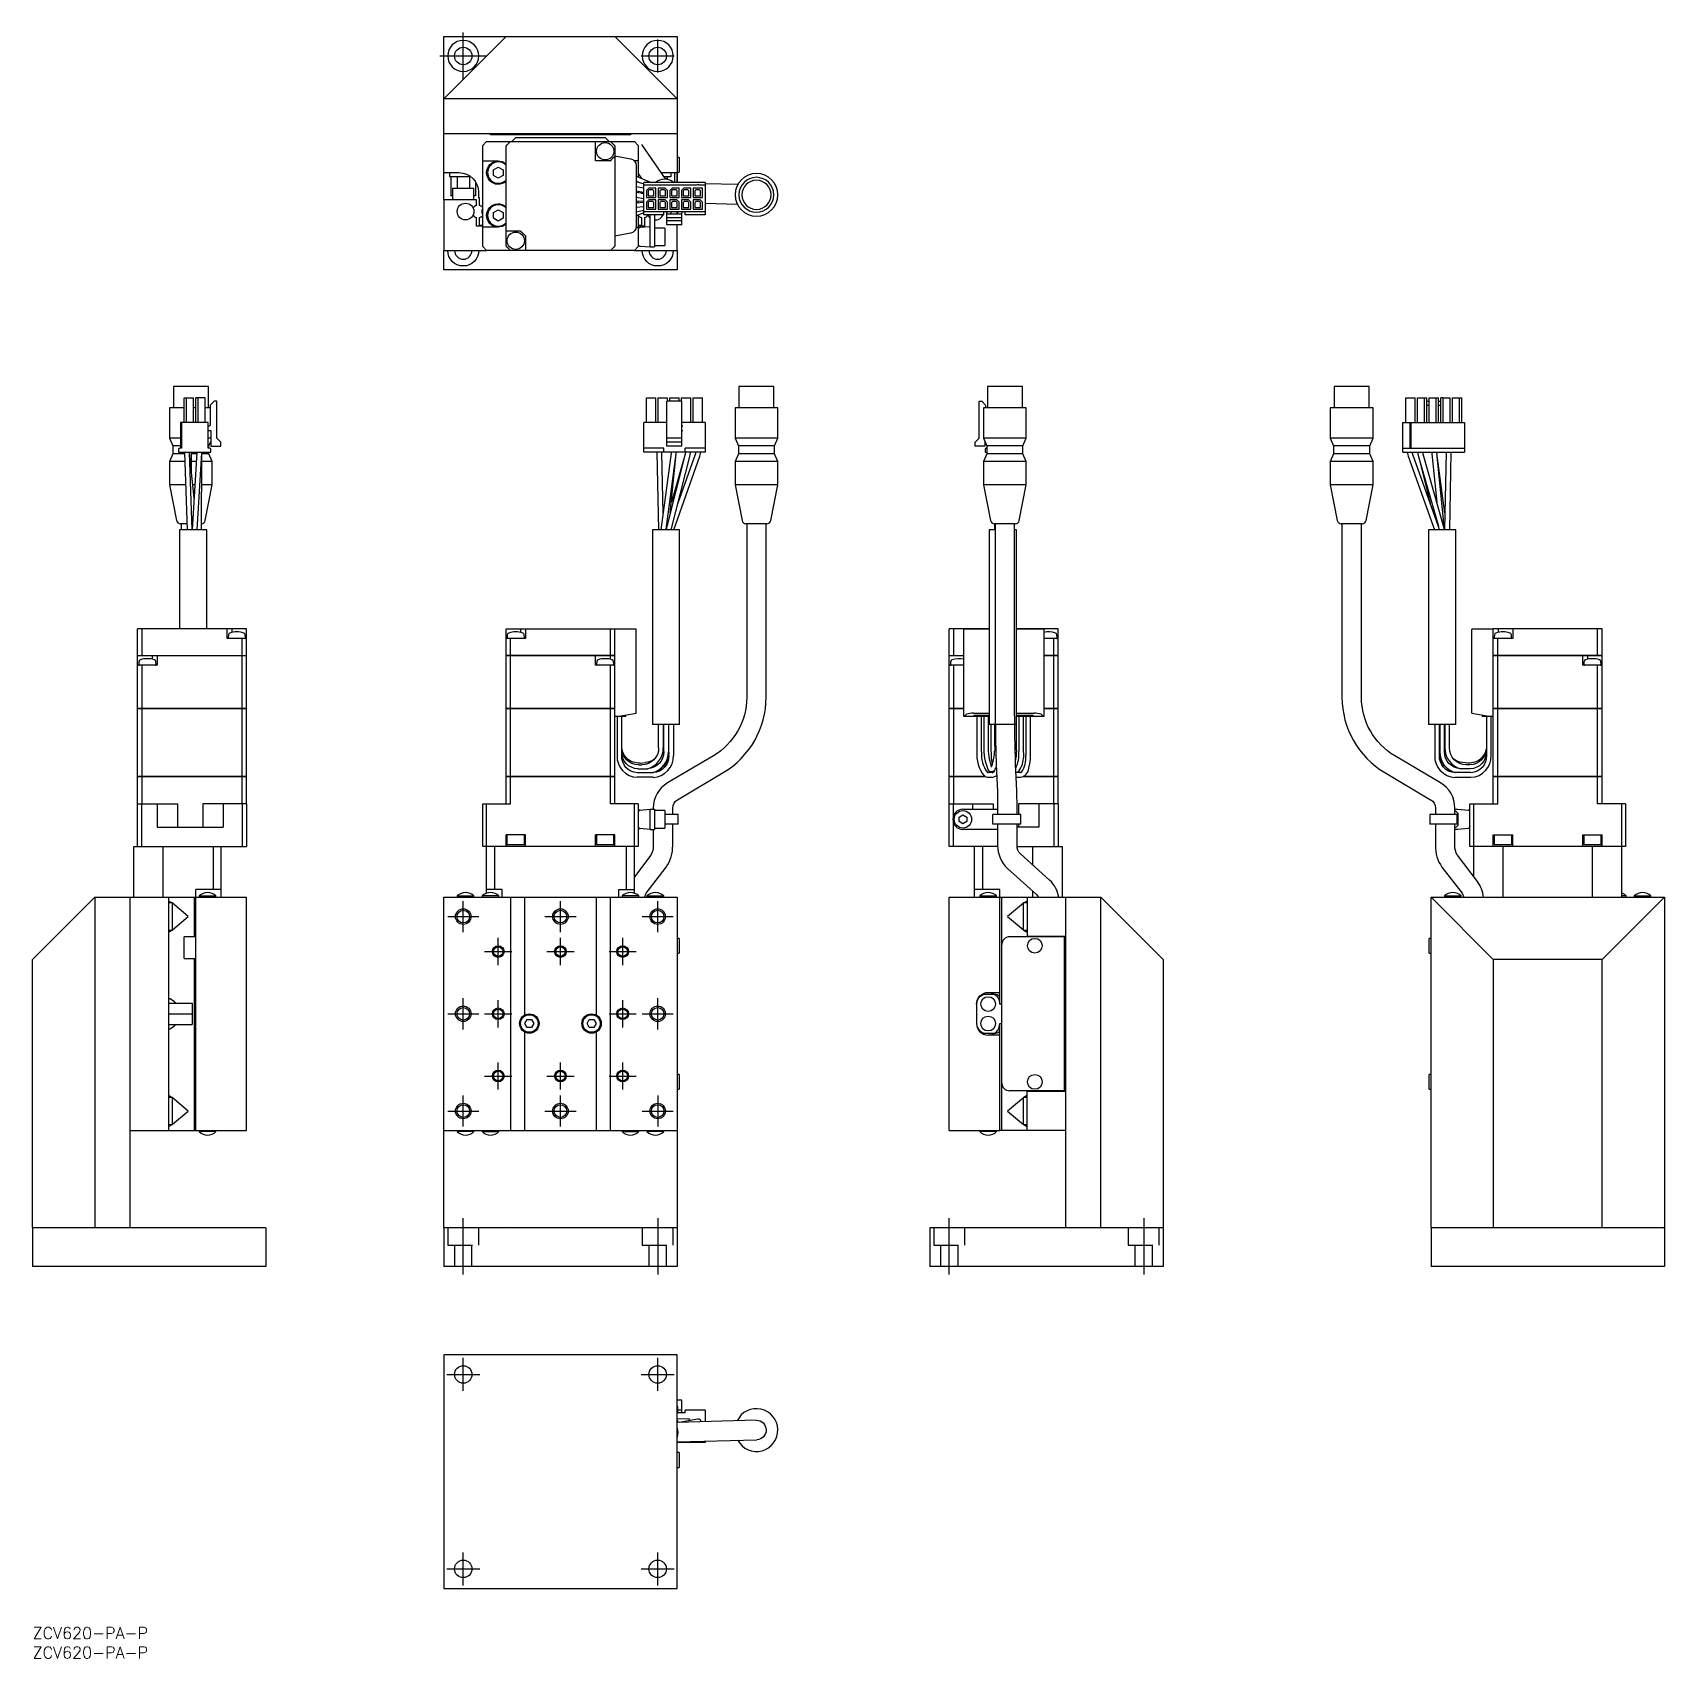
# Model space of a CAD drawing. Extents: x 0 to 420, y -8 to 410.
import ezdxf

# ---------------------------------------------------------------- set-up
doc = ezdxf.new("R2010")
doc.units = 0
doc.header["$LTSCALE"] = 0.5
doc.linetypes.add('CENTER', pattern=[50.8, 31.75, -6.35, 6.35, -6.35])
doc.linetypes.add('DASHED', pattern=[19.05, 12.7, -6.35])
for name, color, linetype in [('MSM_CENTER', 1, 'CENTER'), ('MSM_CONTINUOUS', 7, 'CONTINUOUS'), ('MSM_DASHED', 4, 'DASHED'), ('MSM_NARROW', 5, 'CONTINUOUS'), ('MSM_PART_NUMBER', 7, 'CONTINUOUS')]:
    doc.layers.add(name, color=color, linetype=linetype)
doc.styles.get("Standard").update_dxf_attribs({"font": 'txt.shx', "height": 3, "bigfont": 'bigfont.shx'})

# ---------------------------------------------------------------- blocks, each defined once
blk = doc.blocks.new('*U2')
at = {"layer": 'MSM_PART_NUMBER'}
blk.add_text('ZCV620-PA-P', height=3, dxfattribs=at).set_placement((0, -3))
blk = doc.blocks.new('*U3')
at = {"layer": 'MSM_PART_NUMBER'}
blk.add_text('ZCV620-PA-P', height=3, dxfattribs=at).set_placement((0, -8))

msp = doc.modelspace()

# ---------------------------------------------------------------- linework, layer by layer
at = {"layer": 'MSM_CENTER'}
for p, q in [((110.73, 397.99), (110.73, 409.99)), ((160.73, 399.74), (160.73, 408.24)), ((104.73, 403.99), (116.73, 403.99)), ((156.48, 403.99), (164.98, 403.99)), ((110.73, 178.72), (110.73, 186.72)), ((135.73, 178.72), (135.73, 186.72)), ((160.73, 178.72), (160.73, 186.72)), ((106.73, 182.72), (114.73, 182.72)), ((131.73, 182.72), (139.73, 182.72)), ((156.73, 182.72), (164.73, 182.72)), ((119.73, 170.22), (119.73, 177.22)), ((135.73, 170.22), (135.73, 177.22)), ((151.73, 170.22), (151.73, 177.22)), ((116.23, 173.72), (123.23, 173.72)), ((132.23, 173.72), (139.23, 173.72)), ((148.23, 173.72), (155.23, 173.72)), ((110.73, 153.72), (110.73, 161.72)), ((119.73, 154.22), (119.73, 161.22)), ((151.73, 154.22), (151.73, 161.22)), ((160.73, 153.72), (160.73, 161.72)), ((106.73, 157.72), (114.73, 157.72)), ((116.23, 157.72), (123.23, 157.72)), ((148.23, 157.72), (155.23, 157.72)), ((156.73, 157.72), (164.73, 157.72)), ((119.73, 138.22), (119.73, 145.22)), ((135.73, 138.22), (135.73, 145.22)), ((151.73, 138.22), (151.73, 145.22)), ((116.23, 141.72), (123.23, 141.72)), ((132.23, 141.72), (139.23, 141.72)), ((148.23, 141.72), (155.23, 141.72)), ((110.73, 128.72), (110.73, 136.72)), ((135.73, 128.72), (135.73, 136.72)), ((160.73, 136.72), (160.73, 128.72)), ((106.73, 132.72), (114.73, 132.72)), ((131.73, 132.72), (139.73, 132.72)), ((156.73, 132.72), (164.73, 132.72)), ((110.73, 90.72), (110.73, 105.22)), ((160.73, 105.22), (160.73, 90.72)), ((235.72, 90.72), (235.72, 105.22)), ((285.72, 105.22), (285.72, 90.72)), ((110.73, 60.75), (110.73, 69.25)), ((160.73, 60.75), (160.73, 69.25)), ((106.48, 65), (114.98, 65)), ((156.48, 65), (164.98, 65)), ((110.73, 10.75), (110.73, 19.25)), ((160.73, 10.75), (160.73, 19.25)), ((106.48, 15), (114.98, 15)), ((156.48, 15), (164.98, 15))]:
    msp.add_line(p, q, dxfattribs=at)
at = {"layer": 'MSM_CONTINUOUS'}
for p, q in [((105.73, 392.99), (121.73, 408.99)), ((105.73, 366.99), (105.73, 408.99)), ((105.73, 408.99), (165.73, 408.99)), ((149.73, 408.99), (165.73, 392.99)), ((165.73, 408.99), (165.73, 371.46)), ((165.73, 392.99), (105.73, 392.99)), ((165.73, 383.99), (105.73, 383.99)), ((116.73, 381.99), (115.73, 380.99)), ((116.73, 381.99), (122.88, 381.99)), ((117.73, 383.69), (117.73, 383.99)), ((153.73, 383.69), (117.73, 383.69)), ((122.88, 381.99), (148.57, 381.99)), ((124.23, 382.99), (123.23, 381.99)), ((124.23, 382.99), (147.23, 382.99)), ((144.73, 376.99), (144.73, 381.99)), ((148.23, 381.99), (147.23, 382.99)), ((148.57, 381.99), (154.73, 381.99)), ((153.73, 383.99), (153.73, 383.69)), ((155.73, 380.99), (154.73, 381.99)), ((115.73, 354.99), (115.73, 380.99)), ((121.73, 355.14), (121.73, 380.83)), ((149.73, 380.83), (149.73, 355.14)), ((149.73, 378.29), (153.74, 377.58)), ((155.73, 380.99), (155.73, 372.88)), ((162.75, 372.38), (156.69, 381.2)), ((166.23, 377.89), (165.73, 377.89)), ((166.23, 377.89), (166.23, 374.09)), ((105.73, 373.99), (109.63, 373.99)), ((107.23, 373.99), (107.23, 372.99)), ((115.73, 376.99), (119.73, 376.99)), ((118.48, 374.71), (119.73, 375.43)), ((118.48, 373.27), (118.48, 374.71)), ((119.73, 375.43), (120.98, 374.71)), ((120.98, 374.71), (120.98, 373.27)), ((148.48, 376.99), (144.73, 376.99)), ((155.73, 376.99), (154.78, 376.99)), ((155.23, 375.81), (155.23, 360.17)), ((155.73, 373.77), (156.59, 372.51)), ((161.83, 373.99), (165.73, 373.99)), ((164.23, 372.99), (164.23, 373.99)), ((165.13, 371.46), (165.13, 373.99)), ((165.63, 373.99), (165.63, 371.46)), ((165.73, 374.09), (166.23, 374.09)), ((107.23, 372.99), (112.63, 372.99)), ((107.55, 372.99), (107.55, 367.99)), ((107.98, 369.99), (113.48, 369.99)), ((107.98, 369.99), (107.98, 366.99)), ((109.14, 372.99), (109.14, 369.99)), ((112.31, 372.99), (112.31, 369.99)), ((113.48, 366.99), (113.48, 369.99)), ((113.9, 371.58), (113.9, 367.99)), ((119.73, 372.54), (118.48, 373.27)), ((120.98, 373.27), (119.73, 372.54)), ((155.2, 370.47), (157.13, 370.1)), ((155.23, 373.09), (159.08, 371.46)), ((155.23, 371.72), (157.13, 371.11)), ((155.24, 371.78), (155.86, 371.52)), ((155.73, 371.58), (155.73, 371.56)), ((172.98, 371.46), (157.13, 371.46)), ((157.13, 363.18), (157.13, 371.46)), ((170.9, 370.75), (157.13, 370.75)), ((158.45, 370.02), (157.85, 369.42)), ((157.85, 369.42), (157.85, 367.62)), ((158.51, 369.57), (158.26, 369.32)), ((158.26, 369.32), (158.26, 368.07)), ((160.25, 370.02), (158.45, 370.02)), ((159.48, 369.57), (158.51, 369.57)), ((159.73, 369.32), (159.48, 369.57)), ((159.73, 368.07), (159.73, 369.32)), ((160.25, 367.62), (160.25, 370.02)), ((160.85, 370.02), (160.85, 367.62)), ((162.65, 370.02), (160.85, 370.02)), ((161.51, 369.57), (161.26, 369.32)), ((161.26, 369.32), (161.26, 368.07)), ((162.48, 369.57), (161.51, 369.57)), ((162.33, 372.99), (164.23, 372.99)), ((162.73, 369.32), (162.48, 369.57)), ((162.65, 370.02), (163.25, 369.42)), ((162.68, 372.49), (163.23, 372.49)), ((162.73, 368.07), (162.73, 369.32)), ((163.23, 372.49), (163.23, 372.99)), ((163.25, 367.62), (163.25, 369.42)), ((164.45, 370.02), (163.85, 369.42)), ((163.85, 369.42), (163.85, 367.62)), ((164.51, 369.57), (164.26, 369.32)), ((164.26, 369.32), (164.26, 368.07)), ((166.25, 370.02), (164.45, 370.02)), ((165.48, 369.57), (164.51, 369.57)), ((165.73, 369.32), (165.48, 369.57)), ((165.73, 368.07), (165.73, 369.32)), ((166.25, 367.62), (166.25, 370.02)), ((167.45, 370.02), (166.85, 369.42)), ((166.85, 369.42), (166.85, 367.62)), ((167.51, 369.57), (167.26, 369.32)), ((167.26, 369.32), (167.26, 368.07)), ((169.25, 370.02), (167.45, 370.02)), ((168.48, 369.57), (167.51, 369.57)), ((168.73, 369.32), (168.48, 369.57)), ((168.73, 368.07), (168.73, 369.32)), ((169.25, 367.62), (169.25, 370.02)), ((169.85, 370.02), (169.85, 367.62)), ((172.25, 370.02), (169.85, 370.02)), ((170.51, 369.57), (170.26, 369.32)), ((170.26, 369.32), (170.26, 368.07)), ((171.48, 369.57), (170.51, 369.57)), ((170.9, 370.75), (170.9, 370.85)), ((171.2, 370.85), (171.2, 370.75)), ((172.98, 370.75), (171.2, 370.75)), ((171.73, 369.32), (171.48, 369.57)), ((171.73, 368.07), (171.73, 369.32)), ((172.25, 367.62), (172.25, 370.02)), ((172.98, 371.46), (172.98, 363.18)), ((181.29, 370.92), (172.98, 371.13)), ((105.73, 366.99), (105.73, 353.99)), ((114.13, 366.99), (105.73, 366.99)), ((107.98, 367.99), (107.55, 367.99)), ((113.9, 367.99), (113.48, 367.99)), ((114.13, 365.52), (114.13, 366.99)), ((114.63, 368.99), (114.63, 367.49)), ((114.93, 367.49), (114.63, 367.49)), ((114.93, 365.52), (114.93, 367.49)), ((157.13, 368.88), (155.23, 369.24)), ((157.13, 368.59), (155.23, 368.86)), ((155.23, 367.65), (157.13, 367.38)), ((157.13, 366.62), (155.23, 366.58)), ((155.23, 366.25), (157.13, 366.41)), ((157.13, 365.21), (155.24, 365.05)), ((155.73, 369.15), (155.73, 368.79)), ((155.73, 366.3), (155.73, 366.59)), ((156.48, 368.68), (157.13, 368.74)), ((156.83, 368.71), (156.83, 368.94)), ((157.85, 367.62), (160.25, 367.62)), ((157.85, 366.42), (158.45, 367.02)), ((157.85, 366.42), (157.85, 364.62)), ((158.26, 368.07), (159.73, 368.07)), ((158.51, 366.57), (158.26, 366.32)), ((158.26, 366.32), (158.26, 365.07)), ((158.26, 365.07), (159.73, 365.07)), ((160.25, 367.02), (158.45, 367.02)), ((159.48, 366.57), (158.51, 366.57)), ((159.73, 366.32), (159.48, 366.57)), ((159.73, 365.07), (159.73, 366.32)), ((160.25, 364.62), (160.25, 367.02)), ((160.85, 367.62), (163.25, 367.62)), ((160.85, 367.02), (160.85, 364.62)), ((162.65, 367.02), (160.85, 367.02)), ((161.26, 368.07), (162.73, 368.07)), ((161.51, 366.57), (161.26, 366.32)), ((161.26, 366.32), (161.26, 365.07)), ((161.26, 365.07), (162.73, 365.07)), ((162.48, 366.57), (161.51, 366.57)), ((162.73, 366.32), (162.48, 366.57)), ((163.25, 366.42), (162.65, 367.02)), ((162.73, 365.07), (162.73, 366.32)), ((163.25, 364.62), (163.25, 366.42)), ((163.85, 367.62), (166.25, 367.62)), ((163.85, 367.02), (163.85, 364.62)), ((165.65, 367.02), (163.85, 367.02)), ((164.26, 368.07), (165.73, 368.07)), ((164.51, 366.57), (164.26, 366.32)), ((164.26, 366.32), (164.26, 365.07)), ((164.26, 365.07), (165.73, 365.07)), ((165.48, 366.57), (164.51, 366.57)), ((165.73, 366.32), (165.48, 366.57)), ((166.25, 366.42), (165.65, 367.02)), ((165.73, 365.07), (165.73, 366.32)), ((166.25, 364.62), (166.25, 366.42)), ((166.85, 367.62), (169.25, 367.62)), ((166.85, 367.02), (166.85, 364.62)), ((168.65, 367.02), (166.85, 367.02)), ((167.26, 368.07), (168.73, 368.07)), ((167.51, 366.57), (167.26, 366.32)), ((167.26, 366.32), (167.26, 365.07)), ((167.26, 365.07), (168.73, 365.07)), ((168.48, 366.57), (167.51, 366.57)), ((168.73, 366.32), (168.48, 366.57)), ((169.25, 366.42), (168.65, 367.02)), ((168.73, 365.07), (168.73, 366.32)), ((169.25, 364.62), (169.25, 366.42)), ((169.85, 367.62), (172.25, 367.62)), ((169.85, 367.02), (169.85, 364.62)), ((171.65, 367.02), (169.85, 367.02)), ((170.26, 368.07), (171.73, 368.07)), ((170.51, 366.57), (170.26, 366.32)), ((170.26, 366.32), (170.26, 365.07)), ((170.26, 365.07), (171.73, 365.07)), ((171.48, 366.57), (170.51, 366.57)), ((171.73, 366.32), (171.48, 366.57)), ((172.25, 366.42), (171.65, 367.02)), ((171.73, 365.07), (171.73, 366.32)), ((172.25, 364.62), (172.25, 366.42)), ((172.98, 366.13), (181.16, 365.92)), ((114.13, 360.19), (114.13, 362.45)), ((114.93, 360.49), (114.93, 362.45)), ((118.48, 363.71), (119.73, 364.43)), ((118.48, 362.27), (118.48, 363.71)), ((119.73, 361.54), (118.48, 362.27)), ((119.73, 364.43), (120.98, 363.71)), ((120.98, 362.27), (119.73, 361.54)), ((120.98, 363.71), (120.98, 362.27)), ((157.13, 364.23), (155.23, 363.82)), ((157.13, 363.69), (155.23, 362.88)), ((155.73, 363.1), (155.73, 354.99)), ((156.53, 362.45), (156.53, 360.49)), ((172.98, 363.89), (157.13, 363.89)), ((162.32, 363.18), (157.13, 363.18)), ((157.33, 362.45), (157.33, 360.19)), ((157.85, 364.62), (160.25, 364.62)), ((158.83, 354.89), (158.83, 363.18)), ((159.93, 363.18), (159.93, 354.89)), ((160.85, 364.62), (163.25, 364.62)), ((162.32, 363.18), (162.32, 363.89)), ((163.12, 360.61), (163.12, 363.64)), ((166.98, 363.33), (163.12, 363.33)), ((166.98, 362.33), (163.12, 362.33)), ((166.98, 361.63), (163.12, 361.63)), ((163.85, 364.62), (166.25, 364.62)), ((164.22, 363.33), (164.22, 363.89)), ((165.73, 363.33), (165.73, 363.89)), ((165.87, 363.33), (165.87, 363.89)), ((166.85, 364.62), (169.25, 364.62)), ((166.98, 360.61), (166.98, 363.64)), ((167.78, 363.18), (167.78, 363.89)), ((172.98, 363.18), (167.78, 363.18)), ((169.85, 364.62), (172.25, 364.62)), ((115.73, 360.19), (114.13, 360.19)), ((114.93, 360.49), (115.73, 360.49)), ((119.73, 359.99), (115.73, 359.99)), ((121.73, 358.99), (125.48, 358.99)), ((126.73, 357.74), (126.73, 353.99)), ((153.74, 358.39), (149.73, 357.69)), ((155.22, 359.99), (155.73, 359.99)), ((155.73, 360.49), (156.53, 360.49)), ((157.33, 360.19), (155.73, 360.19)), ((158.83, 360.09), (156.18, 359.86)), ((162.53, 359.74), (159.93, 359.74)), ((162.53, 359.74), (162.53, 355.24)), ((166.98, 360.61), (163.12, 360.61)), ((165.73, 353.99), (165.73, 360.61)), ((105.73, 348.99), (105.73, 353.99)), ((105.73, 353.99), (116.73, 353.99)), ((115.73, 354.99), (116.73, 353.99)), ((122.88, 353.99), (116.73, 353.99)), ((148.57, 353.99), (122.88, 353.99)), ((154.73, 353.99), (148.57, 353.99)), ((154.73, 353.99), (155.73, 354.99)), ((154.73, 353.99), (165.73, 353.99)), ((156.18, 355.12), (158.83, 354.89)), ((158.83, 354.89), (159.93, 354.89)), ((159.93, 355.24), (162.53, 355.24)), ((165.73, 353.99), (165.73, 348.99)), ((165.73, 348.99), (105.73, 348.99)), ((45.2, 319.02), (36.2, 319.02)), ((36.2, 319.02), (36.2, 313.52)), ((45.2, 313.52), (45.2, 319.02)), ((190.63, 319.02), (181.63, 319.02)), ((181.63, 319.02), (181.63, 313.52)), ((190.63, 313.52), (190.63, 319.02)), ((254.52, 319.02), (245.52, 319.02)), ((245.52, 319.02), (245.52, 313.52)), ((254.52, 313.52), (254.52, 319.02)), ((343.7, 319.02), (334.7, 319.02)), ((334.7, 319.02), (334.7, 313.52)), ((343.7, 313.52), (343.7, 319.02)), ((38.97, 309.77), (38.97, 316.12)), ((38.97, 316.12), (41.37, 316.12)), ((39.57, 309.77), (39.57, 316.12)), ((41.37, 309.77), (41.37, 316.12)), ((41.97, 309.77), (41.97, 316.12)), ((44.37, 316.12), (41.97, 316.12)), ((42.57, 309.77), (42.57, 316.12)), ((44.37, 309.77), (44.37, 316.12)), ((46.66, 315.23), (45.66, 314.23)), ((47.36, 315.23), (46.66, 315.23)), ((47.36, 305.69), (47.36, 315.23)), ((157.85, 309.77), (157.85, 316.12)), ((157.85, 316.12), (160.25, 316.12)), ((160.25, 309.77), (160.25, 316.12)), ((160.85, 309.77), (160.85, 316.12)), ((160.85, 316.12), (163.25, 316.12)), ((166.98, 315.23), (163.12, 315.23)), ((163.12, 305.69), (163.12, 315.23)), ((163.25, 315.23), (163.25, 316.12)), ((163.85, 315.23), (163.85, 316.12)), ((163.85, 316.12), (166.25, 316.12)), ((166.25, 315.23), (166.25, 316.12)), ((166.85, 316.12), (169.25, 316.12)), ((166.85, 315.23), (166.85, 316.12)), ((166.98, 305.69), (166.98, 315.23)), ((169.25, 309.77), (169.25, 316.12)), ((169.85, 309.77), (169.85, 316.12)), ((169.85, 316.12), (172.25, 316.12)), ((172.25, 309.77), (172.25, 316.12)), ((243.36, 305.69), (243.36, 315.23)), ((243.36, 315.23), (244.06, 315.23)), ((244.06, 315.23), (245.06, 314.23)), ((353.08, 316.12), (355.48, 316.12)), ((353.08, 309.77), (353.08, 316.12)), ((355.48, 309.77), (355.48, 316.12)), ((356.08, 316.12), (357.88, 316.12)), ((356.08, 309.77), (356.08, 316.12)), ((357.88, 309.77), (357.88, 316.12)), ((357.88, 316.12), (358.48, 316.12)), ((358.48, 309.77), (358.48, 316.12)), ((358.48, 315.23), (359.08, 315.23)), ((359.08, 316.12), (360.88, 316.12)), ((359.08, 309.77), (359.08, 316.12)), ((360.88, 309.77), (360.88, 316.12)), ((360.88, 316.12), (361.48, 316.12)), ((361.48, 309.77), (361.48, 316.12)), ((361.48, 315.23), (362.08, 315.23)), ((362.08, 309.77), (362.08, 316.12)), ((362.68, 316.12), (362.08, 316.12)), ((362.68, 309.77), (362.68, 316.12)), ((362.68, 316.12), (364.48, 316.12)), ((364.48, 309.77), (364.48, 316.12)), ((365.08, 316.12), (366.88, 316.12)), ((365.08, 309.77), (365.08, 316.12)), ((366.88, 309.77), (366.88, 316.12)), ((366.88, 316.12), (367.48, 316.12)), ((367.48, 309.77), (367.48, 316.12)), ((38.97, 313.52), (35.2, 313.52)), ((35.2, 313.52), (35.2, 305.72)), ((41.97, 313.52), (41.37, 313.52)), ((45.66, 313.52), (44.37, 313.52)), ((45.66, 314.23), (45.66, 309.1)), ((191.63, 313.52), (180.63, 313.52)), ((180.63, 313.52), (180.63, 305.72)), ((191.63, 305.72), (191.63, 313.52)), ((255.52, 313.52), (244.52, 313.52)), ((244.52, 313.52), (244.52, 305.72)), ((245.06, 314.23), (245.06, 313.52)), ((255.52, 305.72), (255.52, 313.52)), ((344.7, 313.52), (333.7, 313.52)), ((333.7, 313.52), (333.7, 305.72)), ((344.7, 305.72), (344.7, 313.52)), ((358.48, 314.23), (359.08, 314.23)), ((361.48, 314.23), (362.08, 314.23)), ((45.1, 309.77), (37.99, 309.77)), ((37.99, 309.77), (37.99, 303.14)), ((38.24, 309.77), (38.24, 303.14)), ((45.1, 303.14), (45.1, 309.77)), ((45.38, 308.82), (45.1, 308.82)), ((45.1, 307.67), (45.7, 307.67)), ((45.85, 307.52), (45.85, 303.67)), ((157.13, 302.12), (157.13, 309.77)), ((163.12, 309.77), (157.13, 309.77)), ((163.12, 308.82), (162.87, 308.82)), ((162.87, 307.67), (163.12, 307.67)), ((172.98, 309.77), (166.98, 309.77)), ((167.23, 308.82), (166.98, 308.82)), ((166.98, 307.67), (167.23, 307.67)), ((172.98, 309.77), (172.98, 302.12)), ((352.35, 302.12), (352.35, 309.77)), ((352.35, 309.77), (368.2, 309.77)), ((354.13, 309.77), (354.13, 303.14)), ((354.43, 309.77), (354.43, 303.14)), ((368.2, 309.77), (368.2, 302.12)), ((37.99, 305.72), (35.2, 305.72)), ((35.2, 305.72), (36.05, 303.72)), ((37.99, 303.72), (36.05, 303.72)), ((36.05, 303.72), (36.05, 301.72)), ((37.53, 302.84), (37.53, 302.12)), ((37.53, 302.12), (45.81, 302.12)), ((38.24, 303.14), (37.83, 303.14)), ((39.05, 302.12), (39.06, 302)), ((40.35, 302.05), (40.35, 302.12)), ((40.38, 301.84), (40.36, 302.12)), ((40.86, 301.45), (40.85, 302.12)), ((42.24, 302.12), (42.23, 302)), ((42.25, 302.12), (42.24, 302)), ((43.54, 301.92), (43.55, 302.12)), ((43.55, 301.79), (43.55, 302.12)), ((45.85, 305.72), (45.1, 305.72)), ((45.35, 303.72), (45.1, 303.72)), ((45.51, 303.14), (45.1, 303.14)), ((45.35, 303.72), (45.85, 304.9)), ((45.35, 303.14), (45.35, 303.72)), ((45.35, 301.72), (45.35, 302.12)), ((45.81, 302.12), (45.81, 302.84)), ((45.85, 303.67), (48.38, 303.67)), ((48.38, 304.67), (47.36, 305.69)), ((48.38, 303.67), (48.38, 304.67)), ((162.32, 303.14), (157.13, 303.14)), ((172.98, 302.12), (157.13, 302.12)), ((160.53, 302.12), (160.53, 301.94)), ((160.53, 302.12), (160.53, 302.01)), ((161.83, 301.97), (161.83, 302.12)), ((162.32, 302.12), (162.32, 303.14)), ((163.12, 304.67), (163.12, 305.69)), ((166.98, 305.69), (163.12, 305.69)), ((166.98, 304.67), (163.12, 304.67)), ((163.12, 303.67), (163.12, 304.67)), ((166.98, 303.67), (163.12, 303.67)), ((164.21, 302.12), (164.19, 301.88)), ((165.48, 301.71), (165.52, 302.12)), ((165.49, 301.71), (165.52, 302.12)), ((166.98, 304.67), (166.98, 305.69)), ((166.98, 303.67), (166.98, 304.67)), ((167.87, 302.12), (167.76, 301.63)), ((172.98, 303.14), (167.78, 303.14)), ((167.78, 302.12), (167.78, 303.14)), ((167.88, 302.12), (167.79, 301.68)), ((169.05, 301.36), (169.19, 302.12)), ((170.54, 302.12), (170.37, 301.51)), ((171.6, 301.09), (171.86, 302.13)), ((171.6, 301.08), (171.86, 302.12)), ((191.63, 305.72), (180.63, 305.72)), ((180.63, 305.72), (181.48, 303.72)), ((190.78, 303.72), (181.48, 303.72)), ((181.48, 303.72), (181.48, 301.72)), ((190.78, 303.72), (191.63, 305.72)), ((190.78, 301.72), (190.78, 303.72)), ((242.34, 304.67), (243.36, 305.69)), ((242.34, 303.67), (242.34, 304.67)), ((244.87, 303.67), (242.34, 303.67)), ((255.52, 305.72), (244.52, 305.72)), ((244.52, 305.72), (245.37, 303.72)), ((244.87, 304.9), (244.87, 303.67)), ((244.91, 302.84), (244.91, 302.12)), ((244.91, 302.12), (245.37, 302.12)), ((245.37, 303.14), (245.21, 303.14)), ((254.67, 303.72), (245.37, 303.72)), ((245.37, 303.72), (245.37, 301.72)), ((254.67, 303.72), (255.52, 305.72)), ((254.67, 301.72), (254.67, 303.72)), ((344.7, 305.72), (333.7, 305.72)), ((333.7, 305.72), (334.55, 303.72)), ((343.85, 303.72), (334.55, 303.72)), ((334.55, 303.72), (334.55, 301.72)), ((343.85, 303.72), (344.7, 305.72)), ((343.85, 301.72), (343.85, 303.72)), ((352.35, 303.14), (368.2, 303.14)), ((352.35, 302.12), (368.2, 302.12)), ((353.46, 302.13), (353.72, 301.09)), ((354.95, 301.52), (354.78, 302.12)), ((354.95, 301.51), (354.78, 302.12)), ((356.13, 302.12), (356.27, 301.36)), ((356.14, 302.13), (356.31, 301.27)), ((357.56, 301.63), (357.45, 302.12)), ((359.8, 302.12), (359.83, 301.71)), ((361.13, 301.84), (361.11, 302.12)), ((361.13, 301.88), (361.11, 302.12)), ((363.5, 302.12), (363.49, 301.97)), ((363.5, 302.12), (363.5, 302.04)), ((364.8, 302.01), (364.8, 302.12)), ((36.05, 301.72), (35.2, 299.72)), ((39.13, 299.72), (35.2, 299.72)), ((35.2, 299.72), (35.2, 293.72)), ((39.06, 301.72), (36.05, 301.72)), ((39.06, 302), (39.7, 282.12)), ((41, 282.14), (40.35, 302.05)), ((41.51, 290.27), (40.38, 301.84)), ((42.22, 301.72), (40.85, 301.72)), ((40.89, 296.6), (40.86, 301.45)), ((42.1, 299.72), (40.87, 299.72)), ((42.24, 302), (41, 282.14)), ((42.23, 302), (42.2, 301.34)), ((42.3, 282.12), (43.54, 301.92)), ((43.4, 282.12), (43.55, 301.79)), ((45.35, 301.72), (43.52, 301.72)), ((46.2, 299.72), (43.53, 299.72)), ((46.2, 299.72), (45.35, 301.72)), ((46.2, 293.72), (46.2, 299.72)), ((160.53, 302.01), (160.93, 282.12)), ((164.19, 301.88), (161.57, 282.12)), ((162.14, 286.42), (161.83, 301.97)), ((162.91, 282.34), (165.48, 301.71)), ((167.79, 301.68), (162.91, 282.34)), ((163.97, 286.54), (165.49, 301.71)), ((164.2, 282.12), (169.05, 301.36)), ((167.76, 301.63), (164.25, 289.3)), ((164.86, 282.12), (171.6, 301.09)), ((170.37, 301.52), (165.94, 289.05)), ((181.48, 301.72), (180.63, 299.72)), ((191.63, 299.72), (180.63, 299.72)), ((180.63, 299.72), (180.63, 293.72)), ((190.78, 301.72), (181.48, 301.72)), ((191.63, 299.72), (190.78, 301.72)), ((191.63, 293.72), (191.63, 299.72)), ((245.37, 301.72), (244.52, 299.72)), ((255.52, 299.72), (244.52, 299.72)), ((244.52, 299.72), (244.52, 293.72)), ((254.67, 301.72), (245.37, 301.72)), ((255.52, 299.72), (254.67, 301.72)), ((255.52, 293.72), (255.52, 299.72)), ((334.55, 301.72), (333.7, 299.72)), ((344.7, 299.72), (333.7, 299.72)), ((333.7, 299.72), (333.7, 293.72)), ((343.85, 301.72), (334.55, 301.72)), ((344.7, 299.72), (343.85, 301.72)), ((344.7, 293.72), (344.7, 299.72)), ((353.72, 301.09), (360.46, 282.12)), ((361.5, 283.05), (354.95, 301.52)), ((356.27, 301.36), (359.38, 289.05)), ((356.31, 301.27), (361.5, 283.06)), ((363.1, 282.2), (357.56, 301.63)), ((359.83, 301.71), (361.08, 289.3)), ((363.18, 286.42), (361.13, 301.88)), ((363.09, 282.24), (361.13, 301.84)), ((363.5, 302.04), (363.1, 282.2)), ((364.4, 282.12), (364.8, 302.01)), ((39.32, 293.72), (35.2, 293.72)), ((35.2, 293.72), (37.01, 284.53)), ((41.72, 293.72), (41.17, 293.72)), ((46.2, 293.72), (43.49, 293.72)), ((44.39, 284.53), (46.2, 293.72)), ((191.63, 293.72), (180.63, 293.72)), ((180.63, 293.72), (182.43, 284.53)), ((189.82, 284.53), (191.63, 293.72)), ((255.52, 293.72), (244.52, 293.72)), ((244.52, 293.72), (246.33, 284.53)), ((253.72, 284.53), (255.52, 293.72)), ((344.7, 293.72), (333.7, 293.72)), ((333.7, 293.72), (335.5, 284.53)), ((342.89, 284.53), (344.7, 293.72)), ((44.77, 282.12), (37.77, 282.12)), ((37.77, 282.12), (37.77, 256.72)), ((39.65, 283.72), (37.99, 283.72)), ((38.2, 283.72), (38.2, 282.12)), ((43.41, 283.72), (43.41, 283.72)), ((44.77, 256.72), (44.77, 282.12)), ((166.38, 282.12), (159.38, 282.12)), ((159.38, 282.12), (159.38, 232.12)), ((162.91, 282.34), (162.87, 282.12)), ((166.38, 232.12), (166.38, 282.12)), ((188.84, 283.72), (183.41, 283.72)), ((183.63, 283.72), (183.63, 239.11)), ((188.63, 239.11), (188.63, 283.72)), ((247.52, 282.12), (245.96, 282.12)), ((245.96, 282.12), (245.96, 232.12)), ((252.74, 283.72), (247.31, 283.72)), ((247.31, 283.72), (247.33, 282.12)), ((247.52, 283.72), (247.52, 239.11)), ((252.52, 239.11), (252.52, 283.72)), ((252.96, 282.12), (252.52, 282.12)), ((252.96, 232.12), (252.96, 282.12)), ((341.91, 283.72), (336.48, 283.72)), ((336.7, 283.72), (336.7, 239.11)), ((341.7, 239.11), (341.7, 283.72)), ((365.95, 282.12), (358.95, 282.12)), ((358.95, 282.12), (358.95, 232.12)), ((361.8, 282.12), (361.5, 283.05)), ((365.95, 232.12), (365.95, 282.12)), ((27, 249.83), (27, 256.72)), ((55, 256.72), (27, 256.72)), ((28.16, 249.83), (28.16, 256.72)), ((50, 254.22), (50, 256.72)), ((51.25, 256.72), (51.25, 255.78)), ((55, 249.83), (55, 256.72)), ((121.73, 249.83), (121.73, 256.72)), ((121.73, 256.72), (149.73, 256.72)), ((125.48, 256.72), (125.48, 255.78)), ((126.73, 256.72), (126.73, 254.22)), ((148.57, 249.83), (148.57, 256.72)), ((149.73, 218.72), (149.73, 256.72)), ((155.23, 256.62), (149.73, 256.62)), ((155.23, 234.98), (155.23, 256.62)), ((235.72, 249.83), (235.72, 256.72)), ((245.96, 256.72), (235.72, 256.72)), ((236.88, 249.83), (236.88, 256.72)), ((239.42, 234.12), (239.42, 256.62)), ((245.96, 256.62), (239.42, 256.62)), ((263.72, 256.72), (252.96, 256.72)), ((260.02, 256.62), (252.96, 256.62)), ((259.97, 256.62), (259.97, 256.72)), ((260.02, 256.62), (260.02, 234.12)), ((263.72, 249.83), (263.72, 256.72)), ((370.1, 234.98), (370.1, 256.62)), ((375.6, 256.62), (370.1, 256.62)), ((375.6, 218.72), (375.6, 256.72)), ((403.6, 256.72), (375.6, 256.72)), ((376.85, 256.72), (376.85, 255.78)), ((380.6, 256.72), (380.6, 254.22)), ((402.44, 249.83), (402.44, 256.72)), ((403.6, 249.83), (403.6, 256.72)), ((55, 254.22), (50, 254.22)), ((50.34, 255.19), (50.27, 254.43)), ((53.85, 249.83), (53.85, 254.22)), ((54.73, 254.43), (54.66, 255.19)), ((126.73, 254.22), (121.73, 254.22)), ((122.06, 255.19), (121.99, 254.43)), ((122.88, 249.83), (122.88, 254.22)), ((126.46, 254.43), (126.39, 255.19)), ((263.72, 254.22), (260.02, 254.22)), ((262.57, 249.83), (262.57, 254.22)), ((263.45, 254.43), (263.39, 255.19)), ((380.6, 254.22), (375.6, 254.22)), ((375.93, 255.19), (375.87, 254.43)), ((376.75, 249.83), (376.75, 254.22)), ((380.33, 254.43), (380.26, 255.19)), ((27, 249.83), (55, 249.83)), ((27, 236.22), (27, 249.82)), ((27, 249.82), (55, 249.82)), ((27.01, 249.82), (27.01, 249.83)), ((27.34, 248.3), (27.27, 247.54)), ((28.17, 249.82), (28.17, 249.83)), ((30.75, 249.82), (30.75, 248.89)), ((31.73, 247.54), (31.66, 248.3)), ((32, 249.82), (32, 247.32)), ((53.84, 249.82), (53.84, 249.83)), ((53.85, 236.22), (53.85, 249.82)), ((54.99, 249.82), (54.99, 249.83)), ((55, 236.22), (55, 249.82)), ((121.73, 249.83), (149.73, 249.83)), ((121.73, 236.22), (121.73, 249.82)), ((149.73, 249.82), (121.73, 249.82)), ((121.74, 249.82), (121.74, 249.83)), ((122.88, 249.82), (122.88, 249.83)), ((122.88, 236.22), (122.88, 249.82)), ((144.73, 247.32), (144.73, 249.82)), ((145.06, 248.3), (144.99, 247.54)), ((148.48, 249.82), (148.48, 248.89)), ((148.57, 249.82), (148.57, 249.83)), ((149.46, 247.54), (149.39, 248.3)), ((149.72, 249.82), (149.72, 249.83)), ((235.72, 249.83), (239.42, 249.83)), ((235.72, 236.22), (235.72, 249.82)), ((235.72, 249.82), (239.42, 249.82)), ((235.73, 249.82), (235.73, 249.83)), ((236.06, 248.3), (235.99, 247.54)), ((236.88, 249.82), (236.88, 249.83)), ((260.02, 249.83), (263.72, 249.83)), ((263.72, 249.82), (260.02, 249.82)), ((262.56, 249.82), (262.56, 249.83)), ((262.57, 236.22), (262.57, 249.82)), ((263.71, 249.82), (263.71, 249.83)), ((263.72, 236.22), (263.72, 249.82)), ((375.6, 249.83), (403.6, 249.83)), ((403.6, 249.82), (375.6, 249.82)), ((375.61, 249.82), (375.61, 249.83)), ((376.75, 236.22), (376.75, 249.82)), ((376.76, 249.82), (376.76, 249.83)), ((398.6, 247.32), (398.6, 249.82)), ((398.93, 248.3), (398.87, 247.54)), ((399.85, 249.82), (399.85, 248.89)), ((402.43, 249.82), (402.43, 249.83)), ((403.33, 247.54), (403.26, 248.3)), ((403.59, 249.82), (403.59, 249.83)), ((403.6, 236.22), (403.6, 249.82)), ((32, 247.32), (27, 247.32)), ((28.16, 236.22), (28.16, 247.32)), ((149.73, 247.32), (144.73, 247.32)), ((148.57, 236.22), (148.57, 247.32)), ((239.42, 247.32), (235.72, 247.32)), ((236.88, 236.22), (236.88, 247.32)), ((403.6, 247.32), (398.6, 247.32)), ((402.44, 236.22), (402.44, 247.32)), ((27, 236.22), (55, 236.22)), ((27, 218.72), (27, 236.21)), ((55, 236.21), (27, 236.21)), ((27.01, 236.22), (27.01, 236.21)), ((28.16, 218.72), (28.16, 236.21)), ((28.17, 236.22), (28.17, 236.21)), ((53.84, 236.22), (53.84, 236.21)), ((53.85, 218.72), (53.85, 236.21)), ((54.99, 236.22), (54.99, 236.21)), ((55, 218.72), (55, 236.21)), ((121.73, 236.22), (149.73, 236.22)), ((121.73, 218.72), (121.73, 236.21)), ((149.73, 236.21), (121.73, 236.21)), ((121.74, 236.22), (121.74, 236.21)), ((122.88, 236.22), (122.88, 236.21)), ((122.88, 218.72), (122.88, 236.21)), ((148.57, 236.22), (148.57, 236.21)), ((148.57, 218.72), (148.57, 236.21)), ((149.72, 236.22), (149.72, 236.21)), ((150.33, 234.12), (155.23, 234.98)), ((235.72, 236.22), (239.42, 236.22)), ((235.72, 218.72), (235.72, 236.21)), ((239.42, 236.21), (235.72, 236.21)), ((235.73, 236.22), (235.73, 236.21)), ((236.88, 236.22), (236.88, 236.21)), ((236.88, 218.72), (236.88, 236.21)), ((241.9, 234.98), (245.96, 234.98)), ((252.96, 234.98), (257.54, 234.98)), ((260.02, 236.22), (263.72, 236.22)), ((263.72, 236.21), (260.02, 236.21)), ((262.56, 236.22), (262.56, 236.21)), ((262.57, 218.72), (262.57, 236.21)), ((263.71, 236.22), (263.71, 236.21)), ((263.72, 218.72), (263.72, 236.21)), ((370.1, 234.98), (375, 234.12)), ((375.6, 236.22), (403.6, 236.22)), ((403.6, 236.21), (375.6, 236.21)), ((375.61, 236.22), (375.61, 236.21)), ((376.75, 218.72), (376.75, 236.21)), ((376.76, 236.22), (376.76, 236.21)), ((402.43, 236.22), (402.43, 236.21)), ((402.44, 218.72), (402.44, 236.21)), ((403.59, 236.22), (403.59, 236.21)), ((403.6, 218.72), (403.6, 236.21)), ((152.53, 234.12), (149.73, 234.12)), ((150.28, 234.12), (150.28, 224.12)), ((151.48, 225.12), (151.48, 234.12)), ((152.53, 234.12), (152.53, 234.51)), ((166.38, 232.12), (159.38, 232.12)), ((160.98, 226.12), (160.98, 232.12)), ((162.18, 232.12), (162.18, 225.12)), ((162.28, 225.12), (162.28, 232.12)), ((163.48, 232.12), (163.48, 225.12)), ((163.58, 224.12), (163.58, 232.12)), ((164.78, 232.12), (164.78, 224.12)), ((245.96, 234.12), (239.42, 234.12)), ((239.53, 234.12), (240.13, 234.72)), ((242.12, 234.51), (245.96, 234.51)), ((242.12, 234.12), (242.12, 234.51)), ((242.82, 234.12), (242.82, 225.12)), ((244.02, 225.12), (244.02, 234.12)), ((244.62, 234.12), (244.62, 226.6)), ((245.82, 226.6), (245.82, 234.12)), ((252.96, 232.12), (245.96, 232.12)), ((246.42, 232.12), (246.42, 226.58)), ((247.38, 232.12), (247.38, 226.67)), ((252.96, 234.51), (257.32, 234.51)), ((260.02, 234.12), (252.96, 234.12)), ((253.02, 226.12), (253.02, 234.12)), ((253.62, 234.12), (253.62, 225.12)), ((254.82, 225.12), (254.82, 234.12)), ((255.42, 234.12), (255.42, 224.12)), ((256.62, 224.12), (256.62, 234.12)), ((257.32, 234.12), (257.32, 234.51)), ((259.32, 234.72), (259.92, 234.12)), ((365.95, 232.12), (358.95, 232.12)), ((360.55, 232.12), (360.55, 224.12)), ((361.75, 224.12), (361.75, 232.12)), ((361.85, 232.12), (361.85, 225.12)), ((363.05, 225.12), (363.05, 232.12)), ((363.15, 232.12), (363.15, 225.12)), ((364.35, 226.12), (364.35, 232.12)), ((372.8, 234.12), (372.8, 234.51)), ((375.6, 234.12), (372.8, 234.12)), ((373.85, 234.12), (373.85, 224.12)), ((375.05, 224.12), (375.05, 234.12)), ((247.38, 226.7), (247.38, 226.66)), ((373.85, 226.6), (373.84, 226.36)), ((373.85, 226.6), (373.84, 226.36)), ((162.12, 224.41), (162.28, 225.62)), ((162.18, 225.12), (162.12, 224.41)), ((162.12, 224.41), (162.12, 224.38)), ((162.12, 224.38), (162.12, 224.41)), ((175.05, 224.06), (163.27, 217.07)), ((362.05, 217.07), (350.27, 224.06)), ((363.2, 224.41), (363.05, 225.62)), ((363.15, 225.12), (363.2, 224.41)), ((363.2, 224.41), (363.21, 224.38)), ((363.21, 224.38), (363.2, 224.41)), ((27, 218.72), (55, 218.72)), ((55, 218.71), (27, 218.71)), ((27, 211.72), (27, 218.71)), ((27.01, 218.72), (27.01, 218.71)), ((28.16, 211.72), (28.16, 218.71)), ((28.17, 218.72), (28.17, 218.71)), ((53.84, 218.72), (53.84, 218.71)), ((53.85, 211.72), (53.85, 218.71)), ((54.99, 218.72), (54.99, 218.71)), ((55, 211.72), (55, 218.71)), ((121.73, 218.72), (149.73, 218.72)), ((121.73, 211.72), (121.73, 218.71)), ((149.73, 218.71), (121.73, 218.71)), ((121.74, 218.72), (121.74, 218.71)), ((122.88, 218.72), (122.88, 218.71)), ((122.88, 211.72), (122.88, 218.71)), ((148.57, 218.72), (148.57, 218.71)), ((148.57, 211.72), (148.57, 218.71)), ((149.72, 218.72), (149.72, 218.71)), ((149.73, 211.72), (149.73, 218.71)), ((155.48, 219.72), (159.57, 219.72)), ((159.57, 218.52), (155.48, 218.52)), ((155.64, 220.72), (158.11, 220.72)), ((155.79, 221.72), (156.66, 221.72)), ((156.24, 222.19), (157.63, 222.32)), ((159.57, 219.73), (159.53, 219.72)), ((165.82, 212.77), (177.6, 219.76)), ((235.72, 218.72), (245, 218.72)), ((235.72, 211.72), (235.72, 218.71)), ((245.02, 218.71), (235.72, 218.71)), ((235.73, 218.72), (235.73, 218.71)), ((236.88, 218.72), (236.88, 218.71)), ((236.88, 211.72), (236.88, 218.71)), ((246.74, 219.72), (245.77, 219.72)), ((245.77, 218.52), (246.73, 218.52)), ((246.55, 221.24), (246.39, 221.18)), ((246.76, 220.04), (246.8, 220.05)), ((246.8, 220.05), (247, 220.13)), ((247.78, 221.8), (248.09, 214.81)), ((253.09, 215.03), (252.78, 222.02)), ((254.07, 219.72), (252.88, 219.72)), ((252.93, 218.52), (254.07, 218.52)), ((263.72, 218.71), (254.67, 218.71)), ((254.69, 218.72), (263.72, 218.72)), ((262.56, 218.72), (262.56, 218.71)), ((262.57, 211.72), (262.57, 218.71)), ((263.71, 218.72), (263.71, 218.71)), ((263.72, 211.72), (263.72, 218.71)), ((347.72, 219.76), (359.5, 212.77)), ((365.75, 219.73), (365.79, 219.72)), ((369.85, 219.72), (365.75, 219.72)), ((365.75, 218.52), (369.85, 218.52)), ((369.69, 220.72), (367.21, 220.72)), ((369.08, 222.19), (367.7, 222.32)), ((369.54, 221.72), (368.66, 221.72)), ((375.6, 218.72), (403.6, 218.72)), ((375.6, 211.72), (375.6, 218.71)), ((403.6, 218.71), (375.6, 218.71)), ((375.61, 218.72), (375.61, 218.71)), ((376.75, 211.72), (376.75, 218.71)), ((376.76, 218.72), (376.76, 218.71)), ((402.43, 218.72), (402.43, 218.71)), ((402.44, 211.72), (402.44, 218.71)), ((403.59, 218.72), (403.59, 218.71)), ((403.6, 211.72), (403.6, 218.71)), ((248.09, 214.81), (248.15, 210.62)), ((253.15, 210.62), (253.09, 215.03)), ((27, 200.72), (27, 211.72)), ((27, 211.72), (37.24, 211.72)), ((28, 211.72), (28, 200.72)), ((32, 211.72), (32, 205.72)), ((37.24, 211.72), (37.24, 205.72)), ((43.76, 211.72), (43.76, 205.72)), ((55, 211.72), (43.76, 211.72)), ((49, 211.72), (49, 205.72)), ((54, 200.72), (54, 211.72)), ((55, 211.72), (55, 200.72)), ((115.73, 200.72), (115.73, 211.72)), ((115.73, 211.72), (122.88, 211.72)), ((116.73, 188.75), (116.73, 211.72)), ((155.73, 211.72), (148.57, 211.72)), ((154.73, 188.75), (154.73, 211.72)), ((155.73, 211.72), (155.73, 200.72)), ((156.18, 210.09), (158.83, 210.32)), ((158.83, 205.12), (158.83, 210.32)), ((158.83, 210.32), (159.93, 210.32)), ((159.6, 210.62), (159.6, 210.32)), ((159.93, 210.32), (159.93, 205.12)), ((162.53, 209.97), (159.93, 209.97)), ((162.53, 209.97), (162.53, 205.47)), ((164.6, 208.97), (164.6, 210.62)), ((235.72, 200.72), (235.72, 211.72)), ((235.72, 211.72), (246.96, 211.72)), ((236.72, 211.72), (236.72, 208.43)), ((239.22, 210.32), (248.15, 210.32)), ((241.72, 211.72), (241.72, 210.32)), ((246.96, 211.72), (246.96, 210.32)), ((248.15, 210.62), (248.15, 208.97)), ((253.15, 208.97), (253.15, 210.62)), ((253.49, 211.72), (253.49, 208.97)), ((263.72, 211.72), (253.49, 211.72)), ((258.72, 211.72), (258.72, 205.72)), ((262.72, 200.72), (262.72, 211.72)), ((263.72, 211.72), (263.72, 200.72)), ((360.73, 210.62), (360.73, 208.97)), ((365.73, 208.97), (365.73, 210.62)), ((365.73, 210.32), (366.5, 210.32)), ((366.5, 210.32), (369.14, 210.09)), ((369.6, 200.72), (369.6, 211.72)), ((369.6, 211.72), (376.75, 211.72)), ((370.6, 192.96), (370.6, 211.72)), ((409.6, 211.72), (402.44, 211.72)), ((408.6, 211.72), (408.6, 187.72)), ((409.6, 211.72), (409.6, 200.72)), ((32, 205.72), (49, 205.72)), ((166, 208.97), (162.53, 208.97)), ((166, 206.47), (162.53, 206.47)), ((164.6, 200.99), (164.6, 206.47)), ((166, 206.47), (166, 208.97)), ((236.72, 207.01), (236.72, 200.72)), ((238.22, 208.3), (239.22, 208.87)), ((238.22, 207.14), (238.22, 208.3)), ((239.22, 206.56), (238.22, 207.14)), ((239.22, 208.87), (240.22, 208.3)), ((240.22, 207.14), (239.22, 206.56)), ((240.22, 208.3), (240.22, 207.14)), ((246.89, 206.47), (246.89, 208.97)), ((247.14, 208.97), (246.89, 208.97)), ((247.14, 206.47), (246.89, 206.47)), ((254.12, 208.97), (247.14, 208.97)), ((254.12, 206.47), (247.14, 206.47)), ((248.15, 206.47), (248.15, 200.99)), ((253.15, 200.99), (253.15, 206.47)), ((258.72, 205.72), (253.15, 205.72)), ((253.49, 206.47), (253.49, 205.72)), ((254.12, 206.47), (254.12, 208.97)), ((366.33, 208.97), (359.33, 208.97)), ((359.33, 208.97), (359.33, 206.47)), ((366.33, 206.47), (359.33, 206.47)), ((360.73, 206.47), (360.73, 200.99)), ((365.73, 200.99), (365.73, 206.47)), ((366.33, 206.47), (366.33, 208.97)), ((366.5, 209.32), (366.5, 206.12)), ((126.73, 203.72), (121.73, 203.72)), ((121.73, 200.72), (121.73, 203.72)), ((121.98, 203.72), (121.98, 201.22)), ((126.48, 201.22), (126.48, 203.72)), ((126.73, 200.72), (126.73, 203.72)), ((149.73, 203.72), (144.73, 203.72)), ((144.73, 200.72), (144.73, 203.72)), ((144.98, 203.72), (144.98, 201.22)), ((149.48, 201.22), (149.48, 203.72)), ((149.73, 200.72), (149.73, 203.72)), ((158.83, 205.12), (156.18, 205.35)), ((158.83, 205.12), (159.93, 205.12)), ((159.6, 205.12), (159.6, 200.99)), ((159.93, 205.47), (162.53, 205.47)), ((248.15, 205.12), (239.22, 205.12)), ((366.5, 205.12), (365.73, 205.12)), ((369.14, 205.35), (366.5, 205.12)), ((375.6, 203.72), (380.6, 203.72)), ((375.6, 200.72), (375.6, 203.72)), ((375.85, 203.72), (375.85, 201.22)), ((380.35, 201.22), (380.35, 203.72)), ((380.6, 200.72), (380.6, 203.72)), ((398.6, 203.72), (403.6, 203.72)), ((398.6, 200.72), (398.6, 203.72)), ((398.85, 203.72), (398.85, 201.22)), ((403.35, 201.22), (403.35, 203.72)), ((403.6, 200.72), (403.6, 203.72)), ((26, 187.72), (26, 200.72)), ((26, 200.72), (55, 200.72)), ((33.5, 200.72), (33.5, 187.72)), ((46.5, 189.72), (46.5, 200.72)), ((48.5, 187.72), (48.5, 200.72)), ((155.73, 200.72), (115.73, 200.72)), ((118.73, 200.72), (118.73, 189.72)), ((121.98, 201.22), (126.48, 201.22)), ((144.98, 201.22), (149.48, 201.22)), ((152.73, 189.72), (152.73, 200.72)), ((158.96, 198.49), (154.73, 192.96)), ((248.16, 200.72), (235.72, 200.72)), ((242.22, 187.72), (242.22, 200.72)), ((244.22, 200.72), (244.22, 189.72)), ((253.17, 200.72), (264.72, 200.72)), ((261.52, 192.08), (254, 198.83)), ((257.22, 195.94), (257.22, 200.72)), ((264.72, 200.72), (264.72, 187.72)), ((371.53, 191.74), (366.36, 198.49)), ((409.6, 200.72), (369.6, 200.72)), ((375.85, 201.22), (380.35, 201.22)), ((378.1, 200.72), (378.1, 187.72)), ((398.85, 201.22), (403.35, 201.22)), ((401.1, 187.72), (401.1, 200.72)), ((157.76, 188.7), (162.93, 195.45)), ((250.66, 195.11), (258.18, 188.36)), ((362.39, 195.45), (367.56, 188.7)), ((42, 127.72), (42, 189.72)), ((48.5, 189.72), (42, 189.72)), ((120.73, 189.72), (116.73, 189.72)), ((120.73, 187.72), (120.73, 189.72)), ((150.73, 187.72), (150.73, 189.72)), ((150.73, 189.72), (154.73, 189.72)), ((248.72, 189.72), (242.22, 189.72)), ((248.72, 160.22), (248.72, 189.72)), ((257.22, 187.72), (257.22, 189.22)), ((16, 187.72), (0, 171.72)), ((16, 187.72), (16, 102.82)), ((16, 187.72), (55, 187.72)), ((25, 187.72), (25, 102.72)), ((35, 127.72), (35, 187.72)), ((35.12, 186.62), (35, 186.46)), ((36, 186.22), (35, 186.22)), ((35.87, 186.22), (35.12, 186.62)), ((40, 182.72), (35.95, 186.16)), ((36, 179.22), (36, 186.22)), ((41.5, 187.72), (41.5, 177.47)), ((42.85, 188.01), (47.15, 188.01)), ((42.85, 188.01), (42.85, 187.72)), ((47.15, 187.72), (47.15, 188.01)), ((55, 127.72), (55, 187.72)), ((55, 184.72), (55, 187.72)), ((105.73, 102.82), (105.73, 187.72)), ((105.73, 187.72), (165.73, 187.72)), ((109.18, 188.01), (113.48, 188.01)), ((109.18, 188.01), (109.18, 187.72)), ((113.48, 187.72), (113.48, 188.01)), ((119.88, 188.01), (115.58, 188.01)), ((115.58, 188.01), (115.58, 187.72)), ((119.88, 187.72), (119.88, 188.01)), ((122.93, 127.72), (122.93, 187.72)), ((126.53, 157.41), (126.53, 187.72)), ((144.93, 187.72), (144.93, 157.41)), ((148.53, 187.72), (148.53, 127.72)), ((155.88, 188.01), (151.58, 188.01)), ((151.58, 188.01), (151.58, 187.72)), ((155.88, 187.72), (155.88, 188.01)), ((157.32, 187.73), (157.76, 188.7)), ((157.32, 187.72), (157.32, 187.73)), ((157.98, 188.01), (162.28, 188.01)), ((157.98, 188.01), (157.98, 187.72)), ((162.28, 187.72), (162.28, 188.01)), ((165.73, 187.72), (165.73, 102.82)), ((235.72, 127.72), (235.72, 187.72)), ((235.72, 187.72), (274.72, 187.72)), ((243.57, 188.01), (247.87, 188.01)), ((243.57, 188.01), (243.57, 187.72)), ((247.87, 187.72), (247.87, 188.01)), ((249.22, 127.72), (249.22, 187.72)), ((254.77, 186.16), (250.72, 182.72)), ((254.72, 186.22), (254.72, 179.22)), ((255.72, 186.22), (254.72, 186.22)), ((255.6, 186.62), (254.85, 186.22)), ((255.72, 186.46), (255.6, 186.62)), ((255.72, 187.72), (255.72, 177.52)), ((258.18, 188.36), (258.67, 187.72)), ((265.72, 102.72), (265.72, 187.72)), ((274.72, 102.82), (274.72, 187.72)), ((290.72, 171.72), (274.72, 187.72)), ((359.6, 187.72), (419.6, 187.72)), ((375.6, 171.72), (359.6, 187.72)), ((359.6, 102.82), (359.6, 187.72)), ((363.05, 188.01), (367.35, 188.01)), ((363.05, 188.01), (363.05, 187.72)), ((367.35, 187.72), (367.35, 188.01)), ((367.56, 188.7), (368, 187.72)), ((419.6, 187.72), (403.6, 171.72)), ((409.75, 188.01), (408.6, 188.01)), ((409.75, 187.72), (409.75, 188.01)), ((411.85, 188.01), (416.15, 188.01)), ((411.85, 188.01), (411.85, 187.72)), ((416.15, 187.72), (416.15, 188.01)), ((419.6, 187.72), (419.6, 102.82)), ((36, 179.31), (40, 182.72)), ((55, 175.22), (55, 180.72)), ((250.72, 182.72), (254.77, 179.28)), ((35, 179.22), (36, 179.22)), ((35, 178.98), (35.12, 178.82)), ((35.12, 178.82), (35.87, 179.22)), ((39, 171.97), (39, 177.47)), ((42, 177.47), (39, 177.47)), ((166.23, 177.12), (165.73, 177.12)), ((166.23, 177.12), (166.23, 173.32)), ((265.22, 177.52), (251.22, 177.52)), ((254.72, 179.22), (255.72, 179.22)), ((254.85, 179.22), (255.6, 178.82)), ((255.6, 178.82), (255.72, 178.98)), ((255.72, 177.72), (265.72, 177.72)), ((264.22, 177.72), (264.22, 177.52)), ((265.22, 177.52), (265.22, 137.92)), ((359.1, 173.32), (359.1, 177.12)), ((359.6, 177.12), (359.1, 177.12)), ((55, 159.72), (55, 172.22)), ((165.73, 173.32), (166.23, 173.32)), ((359.1, 173.32), (359.6, 173.32)), ((0, 102.82), (0, 171.72)), ((39, 171.97), (42, 171.97)), ((41.5, 171.97), (41.5, 127.72)), ((290.72, 171.72), (290.72, 102.82)), ((403.6, 171.72), (375.6, 171.72)), ((375.6, 171.72), (375.6, 102.82)), ((403.6, 102.82), (403.6, 171.72)), ((35.12, 161.62), (35, 161.46)), ((35, 160.47), (41, 160.47)), ((35.22, 161.6), (35.12, 161.62)), ((35.35, 161.55), (35.22, 161.6)), ((41, 160.47), (41, 154.97)), ((242.72, 160.22), (242.72, 155.22)), ((247.72, 162.72), (245.22, 162.72)), ((245.72, 163.22), (248.72, 163.22)), ((249.22, 160.22), (248.72, 160.22)), ((35, 157.72), (41, 157.72)), ((55, 143.22), (55, 155.72)), ((126.57, 155.22), (127.15, 156.22)), ((127.15, 156.22), (128.3, 156.22)), ((128.3, 156.22), (128.88, 155.22)), ((142.57, 155.22), (143.15, 156.22)), ((143.15, 156.22), (144.3, 156.22)), ((144.3, 156.22), (144.88, 155.22)), ((35, 154.97), (41, 154.97)), ((35, 153.98), (35.12, 153.82)), ((35.12, 153.82), (35.26, 153.85)), ((126.53, 127.72), (126.53, 153.03)), ((127.15, 154.22), (126.57, 155.22)), ((128.3, 154.22), (127.15, 154.22)), ((128.88, 155.22), (128.3, 154.22)), ((143.15, 154.22), (142.57, 155.22)), ((144.3, 154.22), (143.15, 154.22)), ((144.88, 155.22), (144.3, 154.22)), ((144.93, 153.03), (144.93, 127.72)), ((245.22, 152.72), (247.72, 152.72)), ((248.72, 152.22), (245.72, 152.22)), ((248.72, 127.72), (248.72, 155.22)), ((248.72, 155.22), (249.22, 155.22)), ((55, 134.72), (55, 140.22)), ((166.23, 142.12), (165.73, 142.12)), ((166.23, 142.12), (166.23, 138.32)), ((359.1, 138.32), (359.1, 142.12)), ((359.6, 142.12), (359.1, 142.12)), ((35.12, 136.62), (35, 136.46)), ((36, 136.22), (35, 136.22)), ((35.87, 136.22), (35.12, 136.62)), ((40, 132.72), (35.92, 136.18)), ((36, 129.22), (36, 136.22)), ((165.73, 138.32), (166.23, 138.32)), ((254.76, 136.15), (250.72, 132.72)), ((265.22, 137.92), (251.22, 137.92)), ((254.72, 136.22), (254.72, 129.22)), ((255.72, 136.22), (254.72, 136.22)), ((255.6, 136.62), (254.85, 136.22)), ((255.72, 136.46), (255.6, 136.62)), ((255.72, 127.72), (255.72, 137.92)), ((265.72, 137.72), (255.72, 137.72)), ((264.22, 137.92), (264.22, 137.72)), ((359.1, 138.32), (359.6, 138.32)), ((36, 129.31), (40, 132.72)), ((55, 127.72), (55, 130.72)), ((250.72, 132.72), (254.76, 129.29)), ((25, 127.72), (55, 127.72)), ((35, 129.22), (36, 129.22)), ((35, 128.98), (35.12, 128.82)), ((35.12, 128.82), (35.87, 129.22)), ((42.85, 127.72), (42.85, 127.43)), ((47.15, 127.43), (42.85, 127.43)), ((47.15, 127.43), (47.15, 127.72)), ((105.73, 127.72), (165.73, 127.72)), ((109.18, 127.72), (109.18, 127.43)), ((113.48, 127.43), (109.18, 127.43)), ((113.48, 127.43), (113.48, 127.72)), ((115.58, 127.72), (115.58, 127.43)), ((115.58, 127.43), (119.88, 127.43)), ((119.88, 127.43), (119.88, 127.72)), ((151.58, 127.72), (151.58, 127.43)), ((151.58, 127.43), (155.88, 127.43)), ((155.88, 127.43), (155.88, 127.72)), ((157.98, 127.72), (157.98, 127.43)), ((162.28, 127.43), (157.98, 127.43)), ((162.28, 127.43), (162.28, 127.72)), ((235.72, 127.72), (248.72, 127.72)), ((243.57, 127.72), (243.57, 127.43)), ((247.87, 127.43), (243.57, 127.43)), ((247.87, 127.43), (247.87, 127.72)), ((265.72, 127.72), (248.72, 127.72)), ((254.72, 129.22), (255.72, 129.22)), ((254.85, 129.22), (255.6, 128.82)), ((255.6, 128.82), (255.72, 128.98)), ((0, 102.82), (0.1, 102.72)), ((0, 102.72), (0, 92.72)), ((60, 102.72), (0, 102.72)), ((15.9, 102.72), (16, 102.82)), ((16, 102.82), (25, 102.82)), ((60, 102.72), (60, 92.72)), ((105.73, 102.82), (105.83, 102.72)), ((105.73, 102.72), (105.73, 92.72)), ((165.73, 102.72), (105.73, 102.72)), ((165.63, 102.72), (165.73, 102.82)), ((165.73, 102.72), (165.73, 92.72)), ((230.72, 102.72), (230.72, 92.72)), ((290.72, 102.72), (230.72, 102.72)), ((265.72, 102.82), (274.72, 102.82)), ((274.72, 102.82), (274.82, 102.72)), ((290.62, 102.72), (290.72, 102.82)), ((290.72, 102.72), (290.72, 92.72)), ((359.6, 102.82), (359.7, 102.72)), ((359.6, 102.72), (359.6, 92.72)), ((419.6, 102.72), (359.6, 102.72)), ((375.5, 102.72), (375.6, 102.82)), ((375.6, 102.82), (403.6, 102.82)), ((403.6, 102.82), (403.7, 102.72)), ((419.5, 102.72), (419.6, 102.82)), ((419.6, 102.72), (419.6, 92.72)), ((60, 92.72), (0, 92.72)), ((165.73, 92.72), (105.73, 92.72)), ((290.72, 92.72), (230.72, 92.72)), ((419.6, 92.72), (359.6, 92.72)), ((105.73, 70), (105.73, 10)), ((165.73, 70), (105.73, 70)), ((165.73, 10), (165.73, 70)), ((166.98, 58.38), (165.73, 58.38)), ((165.87, 56.75), (165.73, 56.75)), ((165.87, 55.66), (165.73, 55.66)), ((167.78, 55.1), (165.73, 55.1)), ((165.87, 55.1), (165.87, 56.75)), ((166.98, 55.85), (165.87, 55.85)), ((166.98, 55.35), (166.98, 58.38)), ((167.78, 55.1), (167.78, 55.81)), ((172.98, 55.81), (167.78, 55.81)), ((172.98, 55.81), (172.98, 52.86)), ((168.52, 53.55), (165.73, 53.46)), ((186.06, 53.2), (165.73, 52.66)), ((171.09, 53.53), (166.27, 52.68)), ((165.73, 47.66), (186.19, 48.2)), ((172.98, 47.53), (165.73, 47.53)), ((172.98, 47.85), (172.98, 47.53)), ((166.23, 44.9), (165.73, 44.9)), ((166.23, 44.9), (166.23, 41.1)), ((165.73, 41.1), (166.23, 41.1)), ((105.73, 10), (165.73, 10))]:
    msp.add_line(p, q, dxfattribs=at)
at = {"layer": 'MSM_CONTINUOUS', "extrusion": (0, 0, -1)}
for centre, radius in [((-110.73, 403.99), 4), ((-160.73, 403.99), 4), ((-186.13, 368.29), 5.5), ((-186.13, 368.29), 4.5), ((-186.13, 368.29), 3.75)]:
    msp.add_circle(centre, radius, dxfattribs=at)
at = {"layer": 'MSM_CONTINUOUS'}
for centre, radius in [((110.73, 403.99), 2.25), ((160.73, 403.99), 2.25), ((147.23, 379.49), 2.23), ((111.33, 363.99), 2.15), ((124.23, 356.49), 2.23), ((239.22, 207.72), 2.25), ((110.73, 182.72), 1.62), ((135.73, 182.72), 1.62), ((160.73, 182.72), 1.62), ((257.72, 175.22), 1.9), ((119.73, 173.72), 1.23), ((135.73, 173.72), 1.23), ((151.73, 173.72), 1.23), ((245.72, 160.22), 1.9), ((110.73, 157.72), 1.62), ((119.73, 157.72), 1.23), ((127.73, 155.22), 2.5), ((127.73, 155.22), 2.25), ((143.73, 155.22), 2.5), ((143.73, 155.22), 2.25), ((151.73, 157.72), 1.23), ((160.73, 157.72), 1.62), ((245.72, 155.22), 1.9), ((119.73, 141.72), 1.23), ((135.73, 141.72), 1.23), ((151.73, 141.72), 1.23), ((257.72, 140.22), 1.9), ((110.73, 132.72), 1.62), ((135.73, 132.72), 1.62), ((160.73, 132.72), 1.62), ((110.73, 65), 2.25), ((160.73, 65), 2.25), ((110.73, 15), 2.25), ((160.73, 15), 2.25)]:
    msp.add_circle(centre, radius, dxfattribs=at)
at = {"layer": 'MSM_CONTINUOUS', "extrusion": (0, 0, -1)}
for centre, radius, start, end in [((-135.73, 367.99), 19, 42.5364, 47.4636), ((-135.73, 367.99), 19, 132.5364, 137.4626), ((-135.68, 391.03), 19, 222.3336, 227.6664), ((-109.63, 368.99), 5, 90, 180), ((-119.73, 373.99), 3, 228.1897, 131.8103), ((-153.43, 375.81), 1.8, 100, 180), ((-161.83, 368.99), 5, 87.9642, 90), ((-162.5, 368.89), 3.5, 47.2067, 132.7933), ((-171.05, 370.85), 0.15, 360, 180), ((-119.73, 362.99), 3, 228.1897, 131.8103), ((-117.73, 363.99), 2.15, 338.4711, 21.5289), ((-162.87, 363.64), 0.25, 90, 180), ((-167.23, 363.64), 0.25, 360, 90), ((-112.68, 344.94), 19, 132.3336, 137.6664), ((-153.43, 360.17), 1.8, 180, 260), ((-110.73, 353.99), 4, 180, 0), ((-135.73, 367.99), 19, 312.5374, 317.4636), ((-135.73, 367.99), 19, 222.5374, 227.4626), ((-160.73, 353.99), 4, 180, 360), ((-45.38, 309.1), 0.28, 180, 270), ((-45.7, 307.52), 0.15, 90, 180), ((-166.12, 239.11), 17.5, 179.9958, 239.326), ((-708.29, 237.37), 455.77, 358.0704, 0.2196), ((-359.2, 239.11), 17.5, 300.6743, 0.0039), ((-259.58, 225.83), 13.78, 340.6907, 3.2092), ((-222.1, 225.92), 25.29, 178.3223, 181.4809), ((-155.69, 223.93), 4.22, 272.8542, 2.5704), ((-155.76, 225), 4.29, 271.642, 1.5567), ((-155.83, 226.07), 4.36, 270.5892, 0.5857), ((-155.86, 226.57), 4.39, 265.0821, 0.1308), ((-156.62, 226.08), 4.36, 179.4314, 269.3937), ((-157.24, 226.67), 4.37, 232.9581, 264.9542), ((-157.99, 225.01), 4.29, 178.4892, 268.3121), ((-159.36, 223.94), 4.22, 177.5064, 267.069), ((-158.13, 225.01), 5.45, 181.1091, 246.0046), ((-365.96, 223.94), 4.22, 272.931, 2.4936), ((-367.19, 225.01), 5.45, 293.9954, 358.8909), ((-367.33, 225.01), 4.29, 271.6879, 1.5108), ((-368.7, 226.08), 4.36, 270.6063, 0.5686), ((-368.08, 226.67), 4.37, 275.0458, 307.0419), ((-369.46, 226.57), 4.39, 179.8692, 274.9179), ((-369.49, 226.07), 4.36, 179.4143, 269.4108), ((-369.56, 225), 4.29, 178.4433, 268.358), ((-369.64, 223.93), 4.22, 177.4296, 267.1458), ((-167.1, 210.62), 2.5, 359.9934, 59.3213), ((-358.23, 210.62), 2.5, 120.678, 180.0073), ((-369.1, 205.85), 0.5, 180, 265), ((-154.98, 200.83), 4.61, 177.9819, 210.4344), ((-256.14, 200.91), 2.98, 315.8822, 1.5929), ((-370.36, 200.83), 4.64, 329.639, 1.9447), ((-245.72, 160.22), 3, 0, 180), ((-167.23, 55.35), 0.25, 270, 0), ((-186.13, 50.7), 2.5, 88.4942, 268.4942)]:
    msp.add_arc(centre, radius, start, end, dxfattribs=at)
at = {"layer": 'MSM_CONTINUOUS'}
for centre, radius, start, end in [((119.73, 373.99), 2.75, 43.3418, 316.6582), ((114.53, 363.99), 1.59, 104.594, 143.221), ((114.53, 363.99), 1.59, 40.8954, 75.406), ((119.73, 362.99), 2.75, 43.3418, 316.6582), ((114.53, 363.99), 1.59, 216.779, 255.406), ((114.53, 363.99), 1.59, 284.594, 319.1046), ((156.93, 363.99), 1.59, 220.8954, 255.406), ((156.93, 363.99), 1.59, 284.594, 323.221), ((160.13, 363.99), 2.15, 202.1801, 232.7963), ((160.13, 363.99), 2.15, 264.6624, 337.8199), ((156.23, 359.36), 0.5, 95, 180), ((110.73, 353.99), 2.25, 180, 0), ((156.23, 355.62), 0.5, 180, 265), ((160.73, 353.99), 2.25, 180, 360), ((37.83, 302.84), 0.3, 90, 180), ((45.51, 302.84), 0.3, 360, 90), ((245.21, 302.84), 0.3, 90, 180), ((37.99, 284.72), 1, 191.1187, 270), ((43.41, 284.72), 1, 270, 348.8813), ((183.41, 284.72), 1, 191.1187, 270), ((188.84, 284.72), 1, 270, 348.8813), ((247.31, 284.72), 1, 191.1187, 270), ((252.74, 284.72), 1, 270, 348.8813), ((336.48, 284.72), 1, 191.1187, 270), ((341.91, 284.72), 1, 270, 348.8813), ((50.47, 254.41), 0.2, 175, 251.8051), ((50.83, 255.15), 0.5, 107.6292, 175), ((52.5, 249.91), 6, 72.3708, 107.6292), ((54.17, 255.15), 0.5, 5, 72.3708), ((54.53, 254.41), 0.2, 288.1949, 5), ((122.19, 254.41), 0.2, 175, 251.8051), ((122.56, 255.15), 0.5, 107.6292, 175), ((124.23, 249.91), 6, 72.3708, 107.6292), ((125.89, 255.15), 0.5, 5, 72.3708), ((126.26, 254.41), 0.2, 288.1949, 5), ((261.22, 249.91), 6, 72.3708, 101.537), ((262.89, 255.15), 0.5, 5, 72.3708), ((263.26, 254.41), 0.2, 288.1949, 5), ((376.07, 254.41), 0.2, 175, 251.8051), ((376.43, 255.15), 0.5, 107.6292, 175), ((378.1, 249.91), 6, 72.3708, 107.6291), ((379.76, 255.15), 0.5, 5, 72.3708), ((380.13, 254.41), 0.2, 288.1949, 5), ((27.83, 248.26), 0.5, 107.6292, 175), ((29.5, 243.02), 6, 72.3708, 107.6292), ((31.17, 248.26), 0.5, 5, 72.3708), ((145.56, 248.26), 0.5, 107.6292, 175), ((147.23, 243.02), 6, 72.3708, 107.6292), ((148.89, 248.26), 0.5, 5, 72.3708), ((236.56, 248.26), 0.5, 107.6292, 175), ((238.22, 243.02), 6, 78.463, 107.6292), ((399.43, 248.26), 0.5, 107.6292, 175), ((401.1, 243.02), 6, 72.3708, 107.6291), ((402.76, 248.26), 0.5, 5, 72.3708), ((27.47, 247.52), 0.2, 175, 270), ((31.53, 247.52), 0.2, 270, 5), ((145.19, 247.52), 0.2, 175, 270), ((149.26, 247.52), 0.2, 270, 5), ((236.19, 247.52), 0.2, 175, 270), ((399.07, 247.52), 0.2, 175, 270), ((403.13, 247.52), 0.2, 270, 5), ((166.12, 239.11), 22.5, 300.673, 0.003), ((241.66, 230.48), 4.51, 86.9565, 109.8759), ((715.03, 237.47), 467.51, 179.7991, 181.9215), ((257.76, 230.35), 4.64, 70.4546, 92.713), ((359.2, 239.11), 22.5, 179.9968, 239.3272), ((257.32, 225.68), 12.73, 175.8454, 204.6186), ((233.63, 225.94), 13.77, 2.9984, 2.9996), ((155.68, 223.93), 5.41, 177.9657, 267.8137), ((156.59, 226.09), 5.59, 285.9654, 0.2921), ((157.91, 225.04), 5.57, 287.3809, 0.7723), ((159.37, 223.92), 5.41, 272.1273, 2.0933), ((251.53, 224.36), 8.74, 175.0197, 218.3235), ((251.71, 224.37), 7.72, 174.4381, 215.6687), ((273.29, 225.84), 26.87, 178.4238, 188.8516), ((233.63, 225.94), 13.77, 342.1759, 357.1972), ((242.09, 225.28), 10.96, 346.5565, 4.385), ((244.92, 224.59), 8.72, 335.0761, 3.4586), ((247.62, 224.18), 7.25, 321.9863, 353.6299), ((248.58, 223.61), 6.86, 326.8577, 4.2662), ((246.42, 224.25), 8.45, 354.0847, 5.9153), ((245.23, 224.01), 11.39, 344.0263, 0.5737), ((365.95, 223.92), 5.41, 177.9067, 267.8727), ((367.42, 225.04), 5.57, 179.2277, 252.6191), ((368.73, 226.09), 5.59, 179.7079, 254.0346), ((369.64, 223.93), 5.41, 272.1863, 2.0343), ((245.8, 220.24), 1.72, 229.0024, 268.8954), ((245.84, 220.34), 0.622, 228.9031, 263.0608), ((246.51, 220.99), 0.978, 218.7039, 284.8652), ((245.89, 221.77), 0.846, 321.4689, 356.9127), ((246.28, 221.23), 2.75, 279.2724, 306.1549), ((246.53, 220.58), 0.889, 283.8661, 321.118), ((246.55, 221.25), 1.21, 291.8456, 319.7784), ((239.84, 224.54), 8.65, 328.5524, 337.0999), ((253.59, 221.08), 2.6, 280.5511, 355.471), ((253.96, 220.23), 0.517, 281.8582, 314.7596), ((167.1, 210.62), 7.5, 120.6717, 180.0024), ((358.23, 210.62), 7.5, 359.9978, 59.3281), ((156.23, 209.59), 0.5, 95, 180), ((239.22, 207.72), 2.6, 90, 270), ((369.1, 209.59), 0.5, 360, 85), ((156.23, 205.85), 0.5, 180, 265), ((365.64, 208.69), 1.07, 36.5338, 85.2986), ((365.64, 206.75), 1.07, 274.7014, 323.4662), ((155.34, 200.75), 9.25, 325.0691, 1.4996), ((256.05, 200.88), 7.9, 179.1704, 226.9119), ((370.01, 200.76), 9.29, 178.5737, 214.8576), ((45, 185.92), 3, 44.22, 135.78), ((111.33, 185.92), 3, 44.22, 135.78), ((117.73, 185.92), 3, 44.22, 135.78), ((153.73, 185.92), 3, 44.22, 135.78), ((160.13, 185.92), 3, 44.22, 135.78), ((245.72, 185.92), 3, 44.22, 135.78), ((256.32, 186.44), 7.67, 9.6237, 47.3301), ((365.2, 185.92), 3, 44.22, 135.78), ((364.56, 186.72), 8.59, 6.6876, 35.7521), ((414, 185.92), 3, 44.22, 135.78), ((407.6, 185.92), 3, 44.22, 70.5288), ((251.22, 175.52), 2, 90, 180), ((30.17, 152.91), 10.07, 48.6484, 59.0659), ((245.22, 160.22), 2.5, 90, 180), ((247.72, 161.72), 1, 360, 90), ((30.99, 161.5), 8.76, 299.1584, 311.8002), ((245.72, 155.22), 3, 180, 360), ((245.22, 155.22), 2.5, 180, 270), ((247.72, 153.72), 1, 270, 360), ((251.22, 139.92), 2, 180, 270), ((45, 129.52), 3, 224.22, 315.78), ((111.33, 129.52), 3, 224.22, 315.78), ((117.73, 129.52), 3, 224.22, 315.78), ((153.73, 129.52), 3, 224.22, 315.78), ((160.13, 129.52), 3, 224.22, 315.78), ((245.72, 129.52), 3, 224.22, 315.78), ((186.13, 50.7), 5.5, 208.5415, 154.47), ((162.88, 51.27), 3.5, 23.6969, 35.4832), ((162.5, 50.1), 3.5, 337.3346, 22.6654), ((168.54, 52.9), 0.654, 25.9883, 92.0088), ((171.21, 52.89), 0.649, 354.2281, 101.0126)]:
    msp.add_arc(centre, radius, start, end, dxfattribs=at)
at = {"layer": 'MSM_DASHED'}
for p, q in [((106.73, 102.72), (106.73, 98.22)), ((114.73, 98.22), (114.73, 102.72)), ((121.73, 102.82), (121.63, 102.72)), ((149.83, 102.72), (149.73, 102.82)), ((156.73, 102.72), (156.73, 98.22)), ((164.73, 98.22), (164.73, 102.72)), ((231.72, 102.72), (231.72, 98.22)), ((239.72, 98.22), (239.72, 102.72)), ((281.72, 102.72), (281.72, 98.22)), ((289.72, 98.22), (289.72, 102.72)), ((106.73, 98.22), (114.73, 98.22)), ((108.48, 98.22), (108.48, 92.72)), ((112.98, 92.72), (112.98, 98.22)), ((156.73, 98.22), (164.73, 98.22)), ((158.48, 98.22), (158.48, 92.72)), ((162.98, 92.72), (162.98, 98.22)), ((231.72, 98.22), (239.72, 98.22)), ((233.47, 98.22), (233.47, 92.72)), ((237.97, 92.72), (237.97, 98.22)), ((281.72, 98.22), (289.72, 98.22)), ((283.47, 98.22), (283.47, 92.72)), ((287.97, 92.72), (287.97, 98.22))]:
    msp.add_line(p, q, dxfattribs=at)
at = {"layer": 'MSM_NARROW'}
for centre, radius in [((110.73, 182.72), 2), ((135.73, 182.72), 2), ((160.73, 182.72), 2), ((119.73, 173.72), 1.5), ((135.73, 173.72), 1.5), ((151.73, 173.72), 1.5), ((110.73, 157.72), 2), ((160.73, 157.72), 2), ((119.73, 157.72), 1.5), ((151.73, 157.72), 1.5), ((119.73, 141.72), 1.5), ((135.73, 141.72), 1.5), ((151.73, 141.72), 1.5), ((110.73, 132.72), 2), ((135.73, 132.72), 2), ((160.73, 132.72), 2)]:
    msp.add_circle(centre, radius, dxfattribs=at)

# ---------------------------------------------------------------- block references
at = {"layer": 'MSM_CONTINUOUS'}
for name in ['*U2', '*U3']:
    msp.add_blockref(name, (0, 0), dxfattribs=at)

doc.saveas('drawing.dxf')
